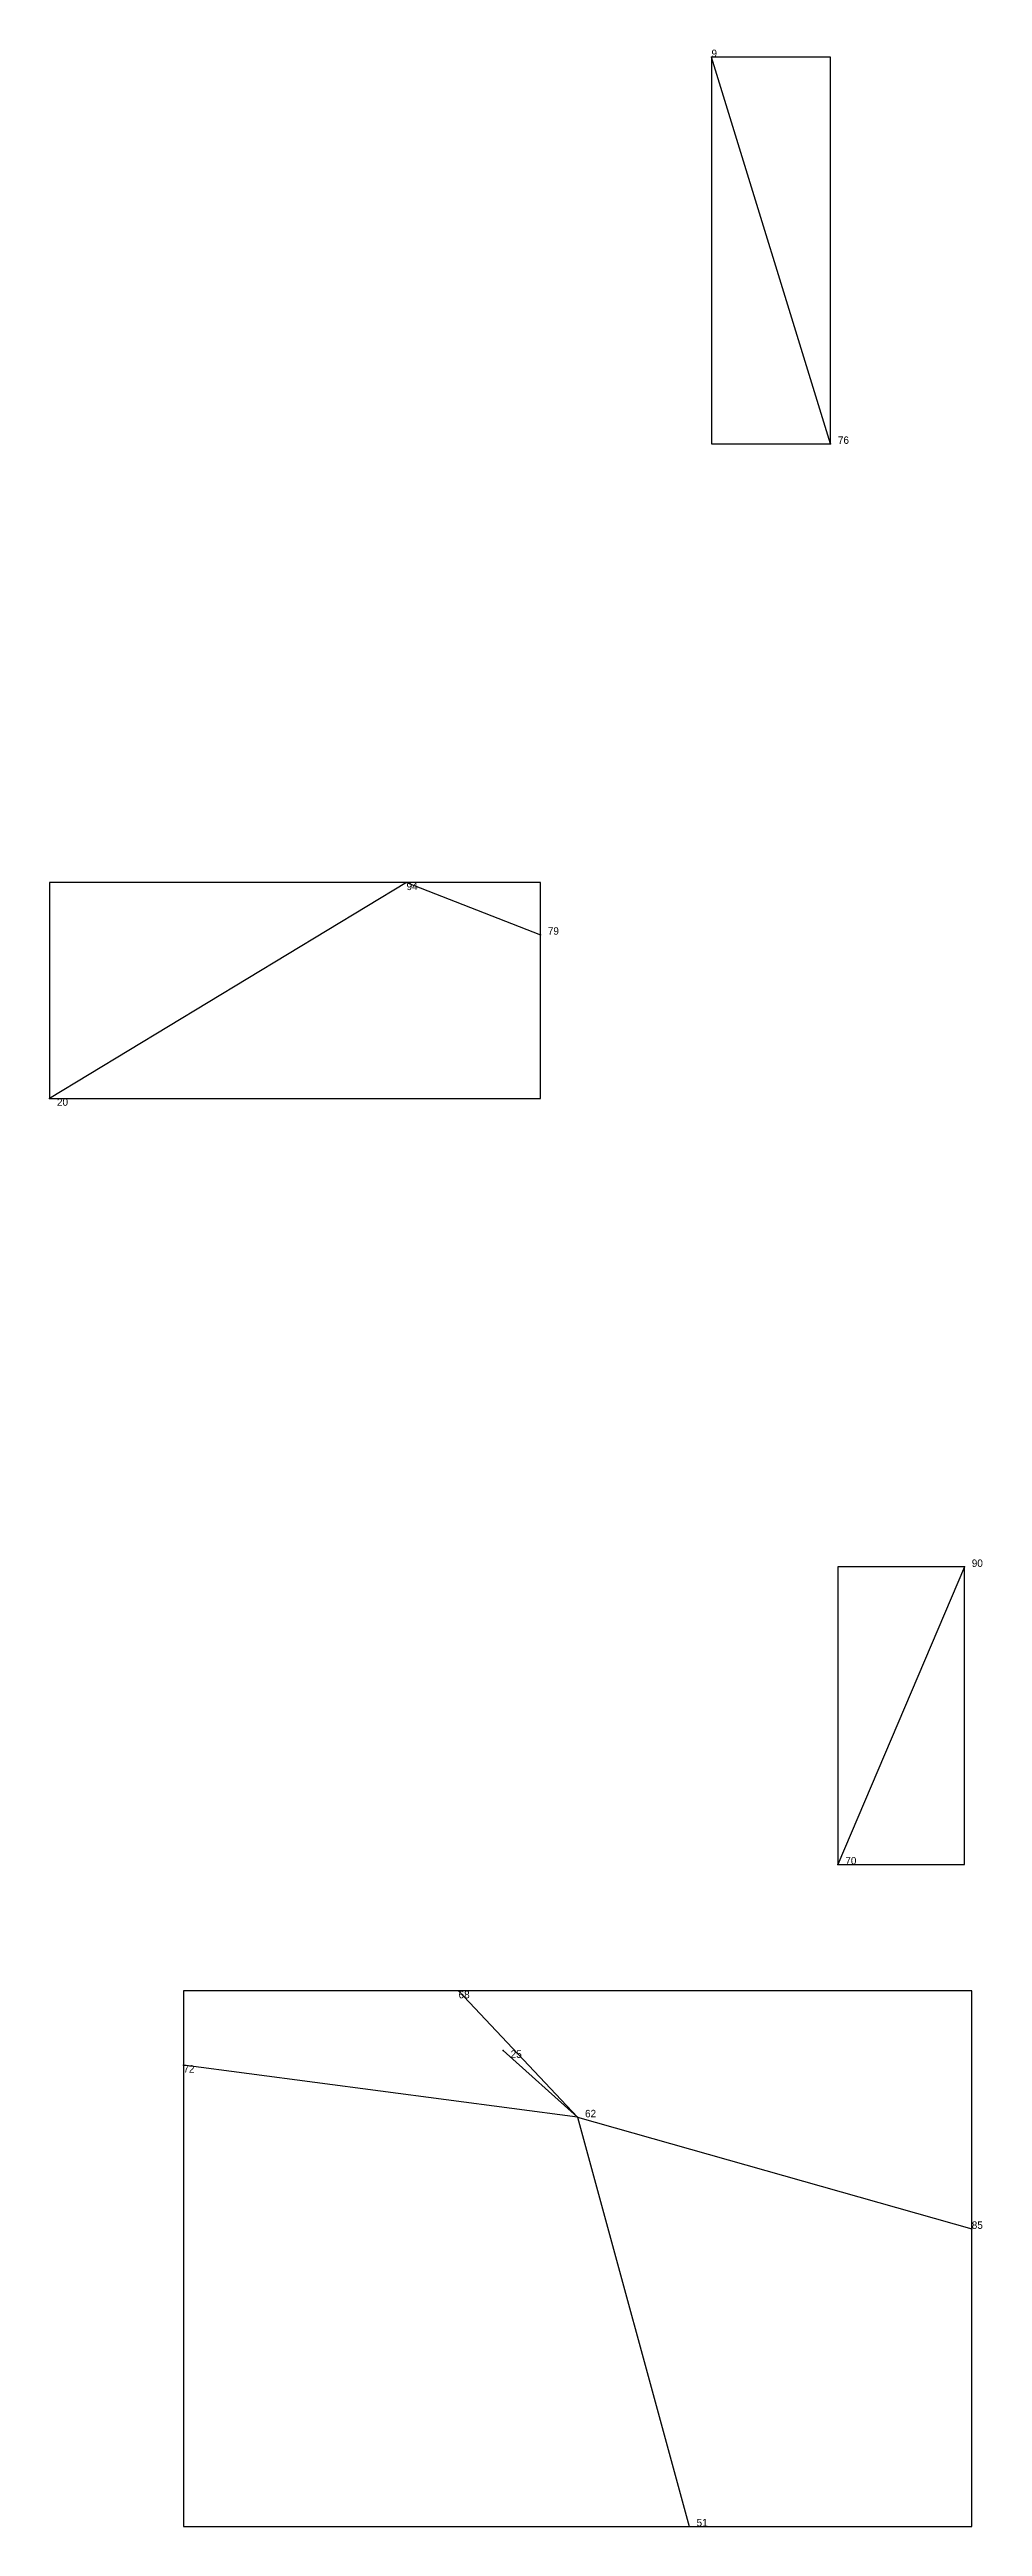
# Model space of a CAD drawing. Extents: x 0.01 to 1.001, y 0.007 to 0.988.
# Drawn here: x 0.675 to 0.8004, y 0.037 to 0.37 of the extents above; entities that cross this region are included whole.
import ezdxf

# ---------------------------------------------------------------- set-up
doc = ezdxf.new("R2010")
doc.units = 0
for name, color, linetype in [('Clients', 3, 'CONTINUOUS'), ('Facilities', 3, 'CONTINUOUS'), ('Facilities_lines', 3, 'CONTINUOUS'), ('Min_max_boxes', 1, 'CONTINUOUS'), ('Normals', 1, 'CONTINUOUS'), ('Source_points', 5, 'CONTINUOUS'), ('Text', 3, 'CONTINUOUS')]:
    doc.layers.add(name, color=color, linetype=linetype)

msp = doc.modelspace()

# ---------------------------------------------------------------- texts
at = {"layer": 'Text', "color": 3}
for s, p in [('9', (0.764, 0.369)), ('76', (0.781, 0.317)), ('94', (0.723, 0.257)), ('79', (0.742, 0.251)), ('20', (0.676, 0.228)), ('90', (0.799, 0.166)), ('70', (0.782, 0.126)), ('68', (0.73, 0.108)), ('25', (0.737, 0.1)), ('72', (0.693, 0.098)), ('62', (0.747, 0.092)), ('85', (0.799, 0.077)), ('51', (0.762, 0.037))]:
    msp.add_text(s, height=0.001, dxfattribs=at).set_placement(p)

# ---------------------------------------------------------------- linework, layer by layer
at = {"layer": 'Clients', "color": 5}
for p in [(0.764, 0.369), (0.741, 0.251), (0.675, 0.229), (0.781, 0.126), (0.73, 0.109), (0.736, 0.101), (0.693, 0.099), (0.799, 0.077), (0.761, 0.037)]:
    msp.add_point(p, dxfattribs=at)
at = {"layer": 'Facilities', "color": 3}
for p in [(0.78, 0.317), (0.723, 0.258), (0.798, 0.166), (0.746, 0.092)]:
    msp.add_point(p, dxfattribs=at)
at = {"layer": 'Facilities_lines', "color": 3}
for p, q in [((0.78, 0.317), (0.764, 0.369)), ((0.723, 0.258), (0.675, 0.229)), ((0.723, 0.258), (0.741, 0.251)), ((0.798, 0.166), (0.781, 0.126)), ((0.746, 0.092), (0.73, 0.109)), ((0.746, 0.092), (0.736, 0.101)), ((0.746, 0.092), (0.693, 0.099)), ((0.746, 0.092), (0.761, 0.037)), ((0.746, 0.092), (0.799, 0.077))]:
    msp.add_line(p, q, dxfattribs=at)
at = {"layer": 'Min_max_boxes', "color": 1}
for p, q in [((0.78, 0.369), (0.764, 0.369)), ((0.764, 0.369), (0.764, 0.317)), ((0.78, 0.369), (0.764, 0.369)), ((0.764, 0.369), (0.764, 0.317)), ((0.764, 0.369), (0.764, 0.369)), ((0.78, 0.317), (0.78, 0.369)), ((0.78, 0.317), (0.78, 0.369)), ((0.78, 0.369), (0.78, 0.369)), ((0.764, 0.317), (0.78, 0.317)), ((0.764, 0.317), (0.78, 0.317)), ((0.764, 0.317), (0.764, 0.317)), ((0.78, 0.317), (0.78, 0.317)), ((0.741, 0.258), (0.675, 0.258)), ((0.675, 0.258), (0.675, 0.229)), ((0.741, 0.258), (0.675, 0.258)), ((0.675, 0.258), (0.675, 0.229)), ((0.675, 0.258), (0.675, 0.258)), ((0.741, 0.229), (0.741, 0.258)), ((0.741, 0.229), (0.741, 0.258)), ((0.741, 0.258), (0.741, 0.258)), ((0.675, 0.229), (0.741, 0.229)), ((0.675, 0.229), (0.741, 0.229)), ((0.675, 0.229), (0.675, 0.229)), ((0.741, 0.229), (0.741, 0.229)), ((0.798, 0.166), (0.781, 0.166)), ((0.781, 0.166), (0.781, 0.126)), ((0.798, 0.166), (0.781, 0.166)), ((0.781, 0.166), (0.781, 0.126)), ((0.781, 0.166), (0.781, 0.166)), ((0.798, 0.126), (0.798, 0.166)), ((0.798, 0.126), (0.798, 0.166)), ((0.798, 0.166), (0.798, 0.166)), ((0.781, 0.126), (0.798, 0.126)), ((0.781, 0.126), (0.798, 0.126)), ((0.781, 0.126), (0.781, 0.126)), ((0.798, 0.126), (0.798, 0.126)), ((0.799, 0.109), (0.693, 0.109)), ((0.693, 0.109), (0.693, 0.037)), ((0.799, 0.109), (0.693, 0.109)), ((0.693, 0.109), (0.693, 0.037)), ((0.693, 0.109), (0.693, 0.109)), ((0.799, 0.037), (0.799, 0.109)), ((0.799, 0.037), (0.799, 0.109)), ((0.799, 0.109), (0.799, 0.109)), ((0.693, 0.037), (0.799, 0.037)), ((0.693, 0.037), (0.799, 0.037)), ((0.693, 0.037), (0.693, 0.037)), ((0.799, 0.037), (0.799, 0.037))]:
    msp.add_line(p, q, dxfattribs=at)
at = {"layer": 'Normals', "color": 1}
for p, q in [((0.764, 0.369), (0.764, 0.369, 0.1)), ((0.78, 0.317), (0.78, 0.317, 0.1)), ((0.723, 0.258), (0.723, 0.258, 0.1)), ((0.741, 0.251), (0.741, 0.251, 0.1)), ((0.675, 0.229), (0.675, 0.229, 0.1)), ((0.798, 0.166), (0.798, 0.166, 0.1)), ((0.781, 0.126), (0.781, 0.126, 0.1)), ((0.73, 0.109), (0.73, 0.109, 0.1)), ((0.736, 0.101), (0.736, 0.101, 0.1)), ((0.693, 0.099), (0.693, 0.099, 0.1)), ((0.746, 0.092), (0.746, 0.092, 0.1)), ((0.799, 0.077), (0.799, 0.077, 0.1)), ((0.761, 0.037), (0.761, 0.037, 0.1))]:
    msp.add_line(p, q, dxfattribs=at)
at = {"layer": 'Source_points', "color": 5}
for p in [(0.764, 0.369), (0.78, 0.317), (0.723, 0.258), (0.741, 0.251), (0.675, 0.229), (0.798, 0.166), (0.781, 0.126), (0.73, 0.109), (0.736, 0.101), (0.693, 0.099), (0.746, 0.092), (0.799, 0.077), (0.761, 0.037)]:
    msp.add_point(p, dxfattribs=at)

msp.set_redraw_order([(e.dxf.handle, doc.entitydb.next_handle()) for e in msp.query("TEXT MTEXT ATTDEF DIMENSION ARC_DIMENSION")])  # texts and dimensions are drawn at this point

doc.saveas('drawing.dxf')
